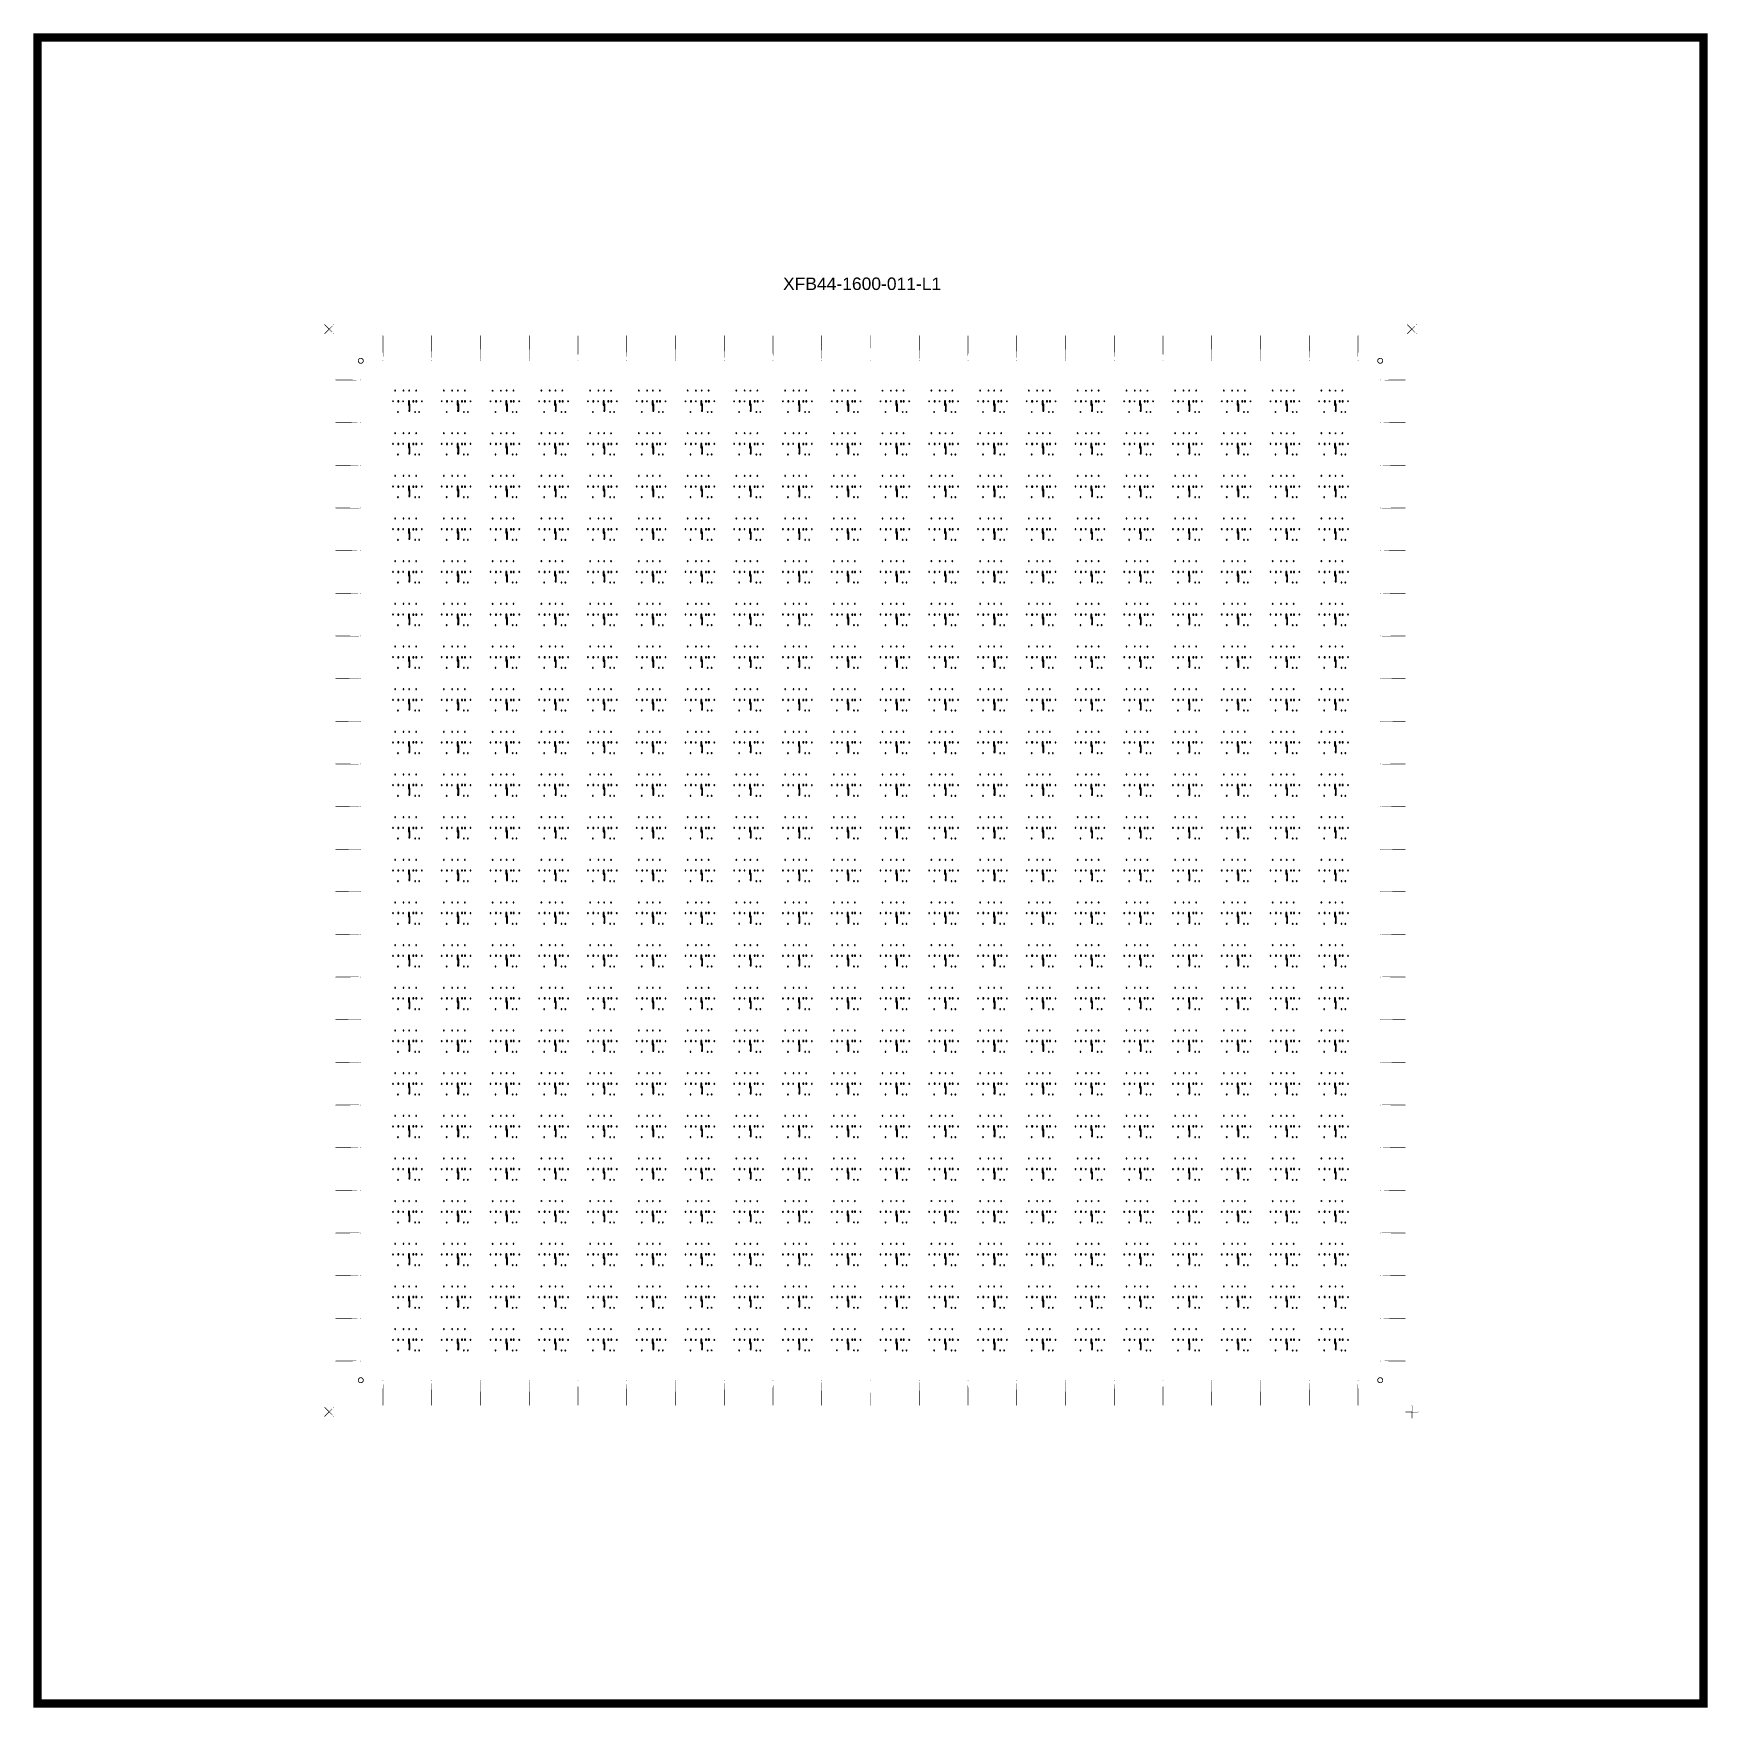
# Model space of a CAD drawing. Extents: x -100 to 100, y -100 to 100.
import ezdxf

# ---------------------------------------------------------------- set-up
doc = ezdxf.new("R2010")
doc.units = 0
doc.layers.get('0').update_dxf_attribs({"linetype": 'continuous'})
doc.layers.add('L1', color=7, linetype='continuous')
doc.styles.get("Standard").update_dxf_attribs({"font": 'ARIAL.TTF'})

msp = doc.modelspace()

# ---------------------------------------------------------------- texts
at = {"layer": 'L1'}
msp.add_text('XFB44-1600-011-L1', height=1.5, dxfattribs=at).set_placement((-10.5, 69.7))

# ---------------------------------------------------------------- blocks, each defined once
blk = doc.blocks.new('LDI_XFB44-1600-011_L1_B1')
at = {"layer": 'L1'}
for points in [[(-57.11, -55.02), (-57.13, -55.06), (-57.12, -55.09), (-57.08, -55.11), (-57.05, -55.1), (-57.03, -55.07), (-57.04, -55.03), (-57.07, -55.01), (-57.11, -55.02)], [(-56.11, -55.02), (-56.13, -55.06), (-56.12, -55.09), (-56.08, -55.11), (-56.05, -55.1), (-56.03, -55.07), (-56.04, -55.03), (-56.08, -55.01), (-56.11, -55.02)], [(-55.39, -55.11), (-55.36, -55.09), (-55.35, -55.06), (-55.37, -55.02), (-55.4, -55.01), (-55.43, -55.03), (-55.44, -55.07), (-55.43, -55.1), (-55.39, -55.11)], [(-54.59, -55.1), (-54.56, -55.11), (-54.53, -55.09), (-54.52, -55.06), (-54.53, -55.02), (-54.57, -55.01), (-54.6, -55.03), (-54.61, -55.07), (-54.59, -55.1)], [(-51.26, -55.02), (-51.27, -55.06), (-51.26, -55.09), (-51.23, -55.11), (-51.2, -55.1), (-51.18, -55.07), (-51.19, -55.03), (-51.22, -55.01), (-51.26, -55.02)], [(-50.26, -55.02), (-50.27, -55.06), (-50.26, -55.09), (-50.23, -55.11), (-50.2, -55.1), (-50.18, -55.07), (-50.19, -55.03), (-50.22, -55.01), (-50.26, -55.02)], [(-49.54, -55.11), (-49.51, -55.09), (-49.49, -55.06), (-49.51, -55.02), (-49.55, -55.01), (-49.58, -55.03), (-49.59, -55.07), (-49.57, -55.1), (-49.54, -55.11)], [(-48.74, -55.1), (-48.7, -55.11), (-48.67, -55.09), (-48.66, -55.06), (-48.68, -55.02), (-48.71, -55.01), (-48.75, -55.03), (-48.76, -55.07), (-48.74, -55.1)], [(-45.4, -55.02), (-45.42, -55.06), (-45.41, -55.09), (-45.38, -55.11), (-45.34, -55.1), (-45.32, -55.07), (-45.34, -55.03), (-45.37, -55.01), (-45.4, -55.02)], [(-44.4, -55.02), (-44.42, -55.06), (-44.41, -55.09), (-44.38, -55.11), (-44.34, -55.1), (-44.33, -55.07), (-44.34, -55.03), (-44.37, -55.01), (-44.4, -55.02)], [(-43.68, -55.11), (-43.65, -55.09), (-43.64, -55.06), (-43.66, -55.02), (-43.69, -55.01), (-43.73, -55.03), (-43.74, -55.07), (-43.72, -55.1), (-43.68, -55.11)], [(-42.89, -55.1), (-42.85, -55.11), (-42.82, -55.09), (-42.81, -55.06), (-42.82, -55.02), (-42.86, -55.01), (-42.89, -55.03), (-42.9, -55.07), (-42.89, -55.1)], [(-39.55, -55.02), (-39.57, -55.06), (-39.55, -55.09), (-39.52, -55.11), (-39.49, -55.1), (-39.47, -55.07), (-39.48, -55.03), (-39.51, -55.01), (-39.55, -55.02)], [(-38.55, -55.02), (-38.57, -55.06), (-38.56, -55.09), (-38.52, -55.11), (-38.49, -55.1), (-38.47, -55.07), (-38.48, -55.03), (-38.52, -55.01), (-38.55, -55.02)], [(-37.83, -55.11), (-37.8, -55.09), (-37.79, -55.06), (-37.8, -55.02), (-37.84, -55.01), (-37.87, -55.03), (-37.88, -55.07), (-37.87, -55.1), (-37.83, -55.11)], [(-37.03, -55.1), (-37, -55.11), (-36.97, -55.09), (-36.95, -55.06), (-36.97, -55.02), (-37.01, -55.01), (-37.04, -55.03), (-37.05, -55.07), (-37.03, -55.1)], [(-33.7, -55.02), (-33.71, -55.06), (-33.7, -55.09), (-33.67, -55.11), (-33.63, -55.1), (-33.62, -55.07), (-33.63, -55.03), (-33.66, -55.01), (-33.7, -55.02)], [(-32.7, -55.02), (-32.71, -55.06), (-32.7, -55.09), (-32.67, -55.11), (-32.64, -55.1), (-32.62, -55.07), (-32.63, -55.03), (-32.66, -55.01), (-32.7, -55.02)], [(-31.98, -55.11), (-31.94, -55.09), (-31.93, -55.06), (-31.95, -55.02), (-31.99, -55.01), (-32.02, -55.03), (-32.03, -55.07), (-32.01, -55.1), (-31.98, -55.11)], [(-31.18, -55.1), (-31.14, -55.11), (-31.11, -55.09), (-31.1, -55.06), (-31.12, -55.02), (-31.15, -55.01), (-31.18, -55.03), (-31.2, -55.07), (-31.18, -55.1)], [(-27.84, -55.02), (-27.86, -55.06), (-27.85, -55.09), (-27.82, -55.11), (-27.78, -55.1), (-27.76, -55.07), (-27.77, -55.03), (-27.81, -55.01), (-27.84, -55.02)], [(-26.84, -55.02), (-26.86, -55.06), (-26.85, -55.09), (-26.82, -55.11), (-26.78, -55.1), (-26.76, -55.07), (-26.78, -55.03), (-26.81, -55.01), (-26.84, -55.02)], [(-26.12, -55.11), (-26.09, -55.09), (-26.08, -55.06), (-26.1, -55.02), (-26.13, -55.01), (-26.16, -55.03), (-26.18, -55.07), (-26.16, -55.1), (-26.12, -55.11)], [(-25.33, -55.1), (-25.29, -55.11), (-25.26, -55.09), (-25.25, -55.06), (-25.26, -55.02), (-25.3, -55.01), (-25.33, -55.03), (-25.34, -55.07), (-25.33, -55.1)], [(-21.99, -55.02), (-22, -55.06), (-21.99, -55.09), (-21.96, -55.11), (-21.93, -55.1), (-21.91, -55.07), (-21.92, -55.03), (-21.95, -55.01), (-21.99, -55.02)], [(-20.99, -55.02), (-21.01, -55.06), (-21, -55.09), (-20.96, -55.11), (-20.93, -55.1), (-20.91, -55.07), (-20.92, -55.03), (-20.95, -55.01), (-20.99, -55.02)], [(-20.27, -55.11), (-20.24, -55.09), (-20.23, -55.06), (-20.24, -55.02), (-20.28, -55.01), (-20.31, -55.03), (-20.32, -55.07), (-20.3, -55.1), (-20.27, -55.11)], [(-19.47, -55.1), (-19.44, -55.11), (-19.4, -55.09), (-19.39, -55.06), (-19.41, -55.02), (-19.45, -55.01), (-19.48, -55.03), (-19.49, -55.07), (-19.47, -55.1)], [(-16.13, -55.02), (-16.15, -55.06), (-16.14, -55.09), (-16.11, -55.11), (-16.07, -55.1), (-16.06, -55.07), (-16.07, -55.03), (-16.1, -55.01), (-16.13, -55.02)], [(-15.14, -55.02), (-15.15, -55.06), (-15.14, -55.09), (-15.11, -55.11), (-15.07, -55.1), (-15.06, -55.07), (-15.07, -55.03), (-15.1, -55.01), (-15.14, -55.02)], [(-14.42, -55.11), (-14.38, -55.09), (-14.37, -55.06), (-14.39, -55.02), (-14.42, -55.01), (-14.46, -55.03), (-14.47, -55.07), (-14.45, -55.1), (-14.42, -55.11)], [(-13.62, -55.1), (-13.58, -55.11), (-13.55, -55.09), (-13.54, -55.06), (-13.56, -55.02), (-13.59, -55.01), (-13.62, -55.03), (-13.63, -55.07), (-13.62, -55.1)], [(-10.28, -55.02), (-10.3, -55.06), (-10.29, -55.09), (-10.25, -55.11), (-10.22, -55.1), (-10.2, -55.07), (-10.21, -55.03), (-10.25, -55.01), (-10.28, -55.02)], [(-9.28, -55.02), (-9.3, -55.06), (-9.29, -55.09), (-9.26, -55.11), (-9.22, -55.1), (-9.2, -55.07), (-9.21, -55.03), (-9.25, -55.01), (-9.28, -55.02)], [(-8.56, -55.11), (-8.53, -55.09), (-8.52, -55.06), (-8.54, -55.02), (-8.57, -55.01), (-8.6, -55.03), (-8.61, -55.07), (-8.6, -55.1), (-8.56, -55.11)], [(-7.76, -55.1), (-7.73, -55.11), (-7.7, -55.09), (-7.69, -55.06), (-7.7, -55.02), (-7.74, -55.01), (-7.77, -55.03), (-7.78, -55.07), (-7.76, -55.1)], [(-4.43, -55.02), (-4.44, -55.06), (-4.43, -55.09), (-4.4, -55.11), (-4.37, -55.1), (-4.35, -55.07), (-4.36, -55.03), (-4.39, -55.01), (-4.43, -55.02)], [(-3.43, -55.02), (-3.45, -55.06), (-3.43, -55.09), (-3.4, -55.11), (-3.37, -55.1), (-3.35, -55.07), (-3.36, -55.03), (-3.39, -55.01), (-3.43, -55.02)], [(-2.71, -55.11), (-2.68, -55.09), (-2.67, -55.06), (-2.68, -55.02), (-2.72, -55.01), (-2.75, -55.03), (-2.76, -55.07), (-2.74, -55.1), (-2.71, -55.11)], [(-1.91, -55.1), (-1.88, -55.11), (-1.84, -55.09), (-1.83, -55.06), (-1.85, -55.02), (-1.88, -55.01), (-1.92, -55.03), (-1.93, -55.07), (-1.91, -55.1)], [(1.43, -55.02), (1.41, -55.06), (1.42, -55.09), (1.45, -55.11), (1.49, -55.1), (1.5, -55.07), (1.49, -55.03), (1.46, -55.01), (1.43, -55.02)], [(2.43, -55.02), (2.41, -55.06), (2.42, -55.09), (2.45, -55.11), (2.49, -55.1), (2.5, -55.07), (2.49, -55.03), (2.46, -55.01), (2.43, -55.02)], [(3.14, -55.11), (3.18, -55.09), (3.19, -55.06), (3.17, -55.02), (3.14, -55.01), (3.1, -55.03), (3.09, -55.07), (3.11, -55.1), (3.14, -55.11)], [(3.94, -55.1), (3.98, -55.11), (4.01, -55.09), (4.02, -55.06), (4, -55.02), (3.97, -55.01), (3.94, -55.03), (3.93, -55.07), (3.94, -55.1)], [(7.28, -55.02), (7.26, -55.06), (7.27, -55.09), (7.31, -55.11), (7.34, -55.1), (7.36, -55.07), (7.35, -55.03), (7.32, -55.01), (7.28, -55.02)], [(8.28, -55.02), (8.26, -55.06), (8.27, -55.09), (8.31, -55.11), (8.34, -55.1), (8.36, -55.07), (8.35, -55.03), (8.31, -55.01), (8.28, -55.02)], [(9, -55.11), (9.03, -55.09), (9.04, -55.06), (9.02, -55.02), (8.99, -55.01), (8.96, -55.03), (8.95, -55.07), (8.96, -55.1), (9, -55.11)], [(9.8, -55.1), (9.83, -55.11), (9.86, -55.09), (9.87, -55.06), (9.86, -55.02), (9.82, -55.01), (9.79, -55.03), (9.78, -55.07), (9.8, -55.1)], [(13.13, -55.02), (13.12, -55.06), (13.13, -55.09), (13.16, -55.11), (13.2, -55.1), (13.21, -55.07), (13.2, -55.03), (13.17, -55.01), (13.13, -55.02)], [(14.13, -55.02), (14.12, -55.06), (14.13, -55.09), (14.16, -55.11), (14.19, -55.1), (14.21, -55.07), (14.2, -55.03), (14.17, -55.01), (14.13, -55.02)], [(14.85, -55.11), (14.88, -55.09), (14.9, -55.06), (14.88, -55.02), (14.84, -55.01), (14.81, -55.03), (14.8, -55.07), (14.82, -55.1), (14.85, -55.11)], [(15.65, -55.1), (15.69, -55.11), (15.72, -55.09), (15.73, -55.06), (15.71, -55.02), (15.68, -55.01), (15.64, -55.03), (15.63, -55.07), (15.65, -55.1)], [(18.99, -55.02), (18.97, -55.06), (18.98, -55.09), (19.01, -55.11), (19.05, -55.1), (19.07, -55.07), (19.05, -55.03), (19.02, -55.01), (18.99, -55.02)], [(19.99, -55.02), (19.97, -55.06), (19.98, -55.09), (20.01, -55.11), (20.05, -55.1), (20.06, -55.07), (20.05, -55.03), (20.02, -55.01), (19.99, -55.02)], [(20.71, -55.11), (20.74, -55.09), (20.75, -55.06), (20.73, -55.02), (20.7, -55.01), (20.67, -55.03), (20.65, -55.07), (20.67, -55.1), (20.71, -55.11)], [(21.5, -55.1), (21.54, -55.11), (21.57, -55.09), (21.58, -55.06), (21.57, -55.02), (21.53, -55.01), (21.5, -55.03), (21.49, -55.07), (21.5, -55.1)], [(24.84, -55.02), (24.82, -55.06), (24.84, -55.09), (24.87, -55.11), (24.9, -55.1), (24.92, -55.07), (24.91, -55.03), (24.88, -55.01), (24.84, -55.02)], [(25.84, -55.02), (25.82, -55.06), (25.83, -55.09), (25.87, -55.11), (25.9, -55.1), (25.92, -55.07), (25.91, -55.03), (25.87, -55.01), (25.84, -55.02)], [(26.56, -55.11), (26.59, -55.09), (26.6, -55.06), (26.59, -55.02), (26.55, -55.01), (26.52, -55.03), (26.51, -55.07), (26.52, -55.1), (26.56, -55.11)], [(27.36, -55.1), (27.39, -55.11), (27.42, -55.09), (27.44, -55.06), (27.42, -55.02), (27.38, -55.01), (27.35, -55.03), (27.34, -55.07), (27.36, -55.1)], [(30.7, -55.02), (30.68, -55.06), (30.69, -55.09), (30.72, -55.11), (30.76, -55.1), (30.77, -55.07), (30.76, -55.03), (30.73, -55.01), (30.7, -55.02)], [(31.69, -55.02), (31.68, -55.06), (31.69, -55.09), (31.72, -55.11), (31.75, -55.1), (31.77, -55.07), (31.76, -55.03), (31.73, -55.01), (31.69, -55.02)], [(32.41, -55.11), (32.45, -55.09), (32.46, -55.06), (32.44, -55.02), (32.4, -55.01), (32.37, -55.03), (32.36, -55.07), (32.38, -55.1), (32.41, -55.11)], [(33.21, -55.1), (33.25, -55.11), (33.28, -55.09), (33.29, -55.06), (33.27, -55.02), (33.24, -55.01), (33.21, -55.03), (33.19, -55.07), (33.21, -55.1)], [(36.55, -55.02), (36.53, -55.06), (36.54, -55.09), (36.58, -55.11), (36.61, -55.1), (36.63, -55.07), (36.62, -55.03), (36.58, -55.01), (36.55, -55.02)], [(37.55, -55.02), (37.53, -55.06), (37.54, -55.09), (37.57, -55.11), (37.61, -55.1), (37.63, -55.07), (37.61, -55.03), (37.58, -55.01), (37.55, -55.02)], [(38.27, -55.11), (38.3, -55.09), (38.31, -55.06), (38.29, -55.02), (38.26, -55.01), (38.23, -55.03), (38.22, -55.07), (38.23, -55.1), (38.27, -55.11)], [(39.07, -55.1), (39.1, -55.11), (39.13, -55.09), (39.14, -55.06), (39.13, -55.02), (39.09, -55.01), (39.06, -55.03), (39.05, -55.07), (39.07, -55.1)], [(42.4, -55.02), (42.39, -55.06), (42.4, -55.09), (42.43, -55.11), (42.46, -55.1), (42.48, -55.07), (42.47, -55.03), (42.44, -55.01), (42.4, -55.02)], [(43.4, -55.02), (43.38, -55.06), (43.4, -55.09), (43.43, -55.11), (43.46, -55.1), (43.48, -55.07), (43.47, -55.03), (43.44, -55.01), (43.4, -55.02)], [(44.12, -55.11), (44.15, -55.09), (44.16, -55.06), (44.15, -55.02), (44.11, -55.01), (44.08, -55.03), (44.07, -55.07), (44.09, -55.1), (44.12, -55.11)], [(44.92, -55.1), (44.95, -55.11), (44.99, -55.09), (45, -55.06), (44.98, -55.02), (44.95, -55.01), (44.91, -55.03), (44.9, -55.07), (44.92, -55.1)], [(48.26, -55.02), (48.24, -55.06), (48.25, -55.09), (48.28, -55.11), (48.32, -55.1), (48.33, -55.07), (48.32, -55.03), (48.29, -55.01), (48.26, -55.02)], [(49.25, -55.02), (49.24, -55.06), (49.25, -55.09), (49.28, -55.11), (49.32, -55.1), (49.33, -55.07), (49.32, -55.03), (49.29, -55.01), (49.25, -55.02)], [(49.97, -55.11), (50.01, -55.09), (50.02, -55.06), (50, -55.02), (49.97, -55.01), (49.93, -55.03), (49.92, -55.07), (49.94, -55.1), (49.97, -55.11)], [(50.77, -55.1), (50.81, -55.11), (50.84, -55.09), (50.85, -55.06), (50.83, -55.02), (50.8, -55.01), (50.77, -55.03), (50.76, -55.07), (50.77, -55.1)], [(54.11, -55.02), (54.09, -55.06), (54.1, -55.09), (54.14, -55.11), (54.17, -55.1), (54.19, -55.07), (54.18, -55.03), (54.14, -55.01), (54.11, -55.02)], [(55.11, -55.02), (55.09, -55.06), (55.1, -55.09), (55.13, -55.11), (55.17, -55.1), (55.19, -55.07), (55.18, -55.03), (55.14, -55.01), (55.11, -55.02)], [(55.83, -55.11), (55.86, -55.09), (55.87, -55.06), (55.85, -55.02), (55.82, -55.01), (55.79, -55.03), (55.78, -55.07), (55.79, -55.1), (55.83, -55.11)], [(56.63, -55.1), (56.66, -55.11), (56.69, -55.09), (56.7, -55.06), (56.69, -55.02), (56.65, -55.01), (56.62, -55.03), (56.61, -55.07), (56.63, -55.1)], [(-57.37, -56.38), (-57.34, -56.39), (-57.3, -56.38), (-57.29, -56.34), (-57.3, -56.31), (-57.34, -56.29), (-57.37, -56.31), (-57.39, -56.34), (-57.37, -56.38)], [(-56.74, -57.57), (-56.77, -57.59), (-56.79, -57.62), (-56.78, -57.65), (-56.74, -57.67), (-56.71, -57.66), (-56.69, -57.63), (-56.7, -57.59), (-56.74, -57.57)], [(-56.74, -56.4), (-56.62, -56.4), (-56.62, -56.28), (-56.74, -56.28), (-56.74, -56.4)], [(-56.16, -56.34), (-56.14, -56.38), (-56.11, -56.39), (-56.07, -56.38), (-56.06, -56.34), (-56.07, -56.31), (-56.11, -56.29), (-56.14, -56.31), (-56.16, -56.34)], [(-55.49, -56.8), (-55.4, -56.8), (-55.4, -57.4), (-55.42, -57.4), (-55.42, -57.53), (-55.3, -57.53), (-55.3, -56.7), (-55.37, -56.7), (-55.37, -56.28), (-55.49, -56.28), (-55.49, -56.8)], [(-54.82, -56.28), (-54.95, -56.28), (-54.95, -56.4), (-54.82, -56.4), (-54.82, -56.28)], [(-54.7, -57.66), (-54.67, -57.67), (-54.64, -57.65), (-54.63, -57.62), (-54.64, -57.59), (-54.68, -57.57), (-54.71, -57.59), (-54.72, -57.63), (-54.7, -57.66)], [(-54.48, -56.28), (-54.6, -56.28), (-54.6, -56.4), (-54.48, -56.4), (-54.48, -56.28)], [(-54.23, -57.66), (-54.2, -57.67), (-54.16, -57.65), (-54.15, -57.62), (-54.17, -57.59), (-54.21, -57.57), (-54.24, -57.59), (-54.25, -57.63), (-54.23, -57.66)], [(-53.85, -56.31), (-53.88, -56.29), (-53.92, -56.31), (-53.93, -56.34), (-53.92, -56.38), (-53.88, -56.39), (-53.85, -56.38), (-53.83, -56.34), (-53.85, -56.31)], [(-51.52, -56.38), (-51.49, -56.39), (-51.45, -56.38), (-51.44, -56.34), (-51.45, -56.31), (-51.49, -56.29), (-51.52, -56.31), (-51.54, -56.34), (-51.52, -56.38)], [(-50.88, -57.57), (-50.92, -57.59), (-50.93, -57.62), (-50.92, -57.65), (-50.89, -57.67), (-50.86, -57.66), (-50.84, -57.63), (-50.85, -57.59), (-50.88, -57.57)], [(-50.89, -56.4), (-50.77, -56.4), (-50.77, -56.28), (-50.89, -56.28), (-50.89, -56.4)], [(-50.3, -56.34), (-50.29, -56.38), (-50.25, -56.39), (-50.22, -56.38), (-50.21, -56.34), (-50.22, -56.31), (-50.25, -56.29), (-50.29, -56.31), (-50.3, -56.34)], [(-49.64, -56.8), (-49.54, -56.8), (-49.54, -57.4), (-49.57, -57.4), (-49.57, -57.53), (-49.44, -57.53), (-49.44, -56.7), (-49.52, -56.7), (-49.52, -56.28), (-49.64, -56.28), (-49.64, -56.8)], [(-48.97, -56.28), (-49.09, -56.28), (-49.09, -56.4), (-48.97, -56.4), (-48.97, -56.28)], [(-48.85, -57.66), (-48.82, -57.67), (-48.78, -57.65), (-48.77, -57.62), (-48.79, -57.59), (-48.82, -57.57), (-48.86, -57.59), (-48.87, -57.63), (-48.85, -57.66)], [(-48.62, -56.28), (-48.75, -56.28), (-48.75, -56.4), (-48.62, -56.4), (-48.62, -56.28)], [(-48.38, -57.66), (-48.34, -57.67), (-48.31, -57.65), (-48.3, -57.62), (-48.32, -57.59), (-48.35, -57.57), (-48.38, -57.59), (-48.4, -57.63), (-48.38, -57.66)], [(-47.99, -56.31), (-48.03, -56.29), (-48.06, -56.31), (-48.08, -56.34), (-48.06, -56.38), (-48.03, -56.39), (-47.99, -56.38), (-47.98, -56.34), (-47.99, -56.31)], [(-45.67, -56.38), (-45.63, -56.39), (-45.6, -56.38), (-45.58, -56.34), (-45.6, -56.31), (-45.63, -56.29), (-45.67, -56.31), (-45.68, -56.34), (-45.67, -56.38)], [(-45.03, -57.57), (-45.06, -57.59), (-45.08, -57.62), (-45.07, -57.65), (-45.04, -57.67), (-45, -57.66), (-44.99, -57.63), (-45, -57.59), (-45.03, -57.57)], [(-45.04, -56.4), (-44.91, -56.4), (-44.91, -56.28), (-45.04, -56.28), (-45.04, -56.4)], [(-44.45, -56.34), (-44.44, -56.38), (-44.4, -56.39), (-44.37, -56.38), (-44.35, -56.34), (-44.37, -56.31), (-44.4, -56.29), (-44.44, -56.31), (-44.45, -56.34)], [(-43.79, -56.8), (-43.69, -56.8), (-43.69, -57.4), (-43.71, -57.4), (-43.71, -57.53), (-43.59, -57.53), (-43.59, -56.7), (-43.66, -56.7), (-43.66, -56.28), (-43.79, -56.28), (-43.79, -56.8)], [(-43.12, -56.28), (-43.24, -56.28), (-43.24, -56.4), (-43.12, -56.4), (-43.12, -56.28)], [(-43, -57.66), (-42.96, -57.67), (-42.93, -57.65), (-42.92, -57.62), (-42.94, -57.59), (-42.97, -57.57), (-43, -57.59), (-43.01, -57.63), (-43, -57.66)], [(-42.77, -56.28), (-42.89, -56.28), (-42.89, -56.4), (-42.77, -56.4), (-42.77, -56.28)], [(-42.52, -57.66), (-42.49, -57.67), (-42.46, -57.65), (-42.45, -57.62), (-42.46, -57.59), (-42.5, -57.57), (-42.53, -57.59), (-42.54, -57.63), (-42.52, -57.66)], [(-42.14, -56.31), (-42.17, -56.29), (-42.21, -56.31), (-42.22, -56.34), (-42.21, -56.38), (-42.17, -56.39), (-42.14, -56.38), (-42.12, -56.34), (-42.14, -56.31)], [(-39.81, -56.38), (-39.78, -56.39), (-39.74, -56.38), (-39.73, -56.34), (-39.74, -56.31), (-39.78, -56.29), (-39.81, -56.31), (-39.83, -56.34), (-39.81, -56.38)], [(-39.17, -57.57), (-39.21, -57.59), (-39.23, -57.62), (-39.22, -57.65), (-39.18, -57.67), (-39.15, -57.66), (-39.13, -57.63), (-39.14, -57.59), (-39.17, -57.57)], [(-39.18, -56.4), (-39.06, -56.4), (-39.06, -56.28), (-39.18, -56.28), (-39.18, -56.4)], [(-38.6, -56.34), (-38.58, -56.38), (-38.55, -56.39), (-38.51, -56.38), (-38.5, -56.34), (-38.51, -56.31), (-38.55, -56.29), (-38.58, -56.31), (-38.6, -56.34)], [(-37.93, -56.8), (-37.84, -56.8), (-37.84, -57.4), (-37.86, -57.4), (-37.86, -57.53), (-37.74, -57.53), (-37.74, -56.7), (-37.81, -56.7), (-37.81, -56.28), (-37.93, -56.28), (-37.93, -56.8)], [(-37.26, -56.28), (-37.39, -56.28), (-37.39, -56.4), (-37.26, -56.4), (-37.26, -56.28)], [(-37.14, -57.66), (-37.11, -57.67), (-37.08, -57.65), (-37.07, -57.62), (-37.08, -57.59), (-37.12, -57.57), (-37.15, -57.59), (-37.16, -57.63), (-37.14, -57.66)], [(-36.92, -56.28), (-37.04, -56.28), (-37.04, -56.4), (-36.92, -56.4), (-36.92, -56.28)], [(-36.67, -57.66), (-36.64, -57.67), (-36.6, -57.65), (-36.59, -57.62), (-36.61, -57.59), (-36.64, -57.57), (-36.68, -57.59), (-36.69, -57.63), (-36.67, -57.66)], [(-36.28, -56.31), (-36.32, -56.29), (-36.35, -56.31), (-36.37, -56.34), (-36.35, -56.38), (-36.32, -56.39), (-36.28, -56.38), (-36.27, -56.34), (-36.28, -56.31)], [(-33.96, -56.38), (-33.92, -56.39), (-33.89, -56.38), (-33.87, -56.34), (-33.89, -56.31), (-33.92, -56.29), (-33.96, -56.31), (-33.97, -56.34), (-33.96, -56.38)], [(-33.32, -57.57), (-33.36, -57.59), (-33.37, -57.62), (-33.36, -57.65), (-33.33, -57.67), (-33.29, -57.66), (-33.28, -57.63), (-33.29, -57.59), (-33.32, -57.57)], [(-33.33, -56.4), (-33.21, -56.4), (-33.21, -56.28), (-33.33, -56.28), (-33.33, -56.4)], [(-32.74, -56.34), (-32.73, -56.38), (-32.69, -56.39), (-32.66, -56.38), (-32.64, -56.34), (-32.66, -56.31), (-32.69, -56.29), (-32.73, -56.31), (-32.74, -56.34)], [(-32.08, -56.8), (-31.98, -56.8), (-31.98, -57.4), (-32.01, -57.4), (-32.01, -57.53), (-31.88, -57.53), (-31.88, -56.7), (-31.96, -56.7), (-31.96, -56.28), (-32.08, -56.28), (-32.08, -56.8)], [(-31.41, -56.28), (-31.53, -56.28), (-31.53, -56.4), (-31.41, -56.4), (-31.41, -56.28)], [(-31.29, -57.66), (-31.26, -57.67), (-31.22, -57.65), (-31.21, -57.62), (-31.23, -57.59), (-31.26, -57.57), (-31.3, -57.59), (-31.31, -57.63), (-31.29, -57.66)], [(-31.06, -56.28), (-31.18, -56.28), (-31.18, -56.4), (-31.06, -56.4), (-31.06, -56.28)], [(-30.82, -57.66), (-30.78, -57.67), (-30.75, -57.65), (-30.74, -57.62), (-30.76, -57.59), (-30.79, -57.57), (-30.82, -57.59), (-30.83, -57.63), (-30.82, -57.66)], [(-30.43, -56.31), (-30.47, -56.29), (-30.5, -56.31), (-30.52, -56.34), (-30.5, -56.38), (-30.47, -56.39), (-30.43, -56.38), (-30.42, -56.34), (-30.43, -56.31)], [(-28.11, -56.38), (-28.07, -56.39), (-28.04, -56.38), (-28.02, -56.34), (-28.04, -56.31), (-28.07, -56.29), (-28.11, -56.31), (-28.12, -56.34), (-28.11, -56.38)], [(-27.47, -57.57), (-27.5, -57.59), (-27.52, -57.62), (-27.51, -57.65), (-27.48, -57.67), (-27.44, -57.66), (-27.42, -57.63), (-27.43, -57.59), (-27.47, -57.57)], [(-27.47, -56.4), (-27.35, -56.4), (-27.35, -56.28), (-27.47, -56.28), (-27.47, -56.4)], [(-26.89, -56.34), (-26.88, -56.38), (-26.84, -56.39), (-26.81, -56.38), (-26.79, -56.34), (-26.81, -56.31), (-26.84, -56.29), (-26.88, -56.31), (-26.89, -56.34)], [(-26.22, -56.8), (-26.13, -56.8), (-26.13, -57.4), (-26.15, -57.4), (-26.15, -57.53), (-26.03, -57.53), (-26.03, -56.7), (-26.1, -56.7), (-26.1, -56.28), (-26.22, -56.28), (-26.22, -56.8)], [(-25.56, -56.28), (-25.68, -56.28), (-25.68, -56.4), (-25.56, -56.4), (-25.56, -56.28)], [(-25.44, -57.66), (-25.4, -57.67), (-25.37, -57.65), (-25.36, -57.62), (-25.38, -57.59), (-25.41, -57.57), (-25.44, -57.59), (-25.45, -57.63), (-25.44, -57.66)], [(-25.21, -56.28), (-25.33, -56.28), (-25.33, -56.4), (-25.21, -56.4), (-25.21, -56.28)], [(-24.96, -57.66), (-24.93, -57.67), (-24.9, -57.65), (-24.89, -57.62), (-24.9, -57.59), (-24.94, -57.57), (-24.97, -57.59), (-24.98, -57.63), (-24.96, -57.66)], [(-24.58, -56.31), (-24.61, -56.29), (-24.65, -56.31), (-24.66, -56.34), (-24.65, -56.38), (-24.61, -56.39), (-24.58, -56.38), (-24.56, -56.34), (-24.58, -56.31)], [(-22.25, -56.38), (-22.22, -56.39), (-22.18, -56.38), (-22.17, -56.34), (-22.18, -56.31), (-22.22, -56.29), (-22.25, -56.31), (-22.27, -56.34), (-22.25, -56.38)], [(-21.61, -57.57), (-21.65, -57.59), (-21.67, -57.62), (-21.65, -57.65), (-21.62, -57.67), (-21.59, -57.66), (-21.57, -57.63), (-21.58, -57.59), (-21.61, -57.57)], [(-21.62, -56.4), (-21.5, -56.4), (-21.5, -56.28), (-21.62, -56.28), (-21.62, -56.4)], [(-21.04, -56.34), (-21.02, -56.38), (-20.99, -56.39), (-20.95, -56.38), (-20.94, -56.34), (-20.95, -56.31), (-20.99, -56.29), (-21.02, -56.31), (-21.04, -56.34)], [(-20.37, -56.8), (-20.27, -56.8), (-20.27, -57.4), (-20.3, -57.4), (-20.3, -57.53), (-20.18, -57.53), (-20.18, -56.7), (-20.25, -56.7), (-20.25, -56.28), (-20.37, -56.28), (-20.37, -56.8)], [(-19.7, -56.28), (-19.82, -56.28), (-19.82, -56.4), (-19.7, -56.4), (-19.7, -56.28)], [(-19.58, -57.66), (-19.55, -57.67), (-19.52, -57.65), (-19.5, -57.62), (-19.52, -57.59), (-19.56, -57.57), (-19.59, -57.59), (-19.6, -57.63), (-19.58, -57.66)], [(-19.35, -56.28), (-19.48, -56.28), (-19.48, -56.4), (-19.35, -56.4), (-19.35, -56.28)], [(-19.11, -57.66), (-19.08, -57.67), (-19.04, -57.65), (-19.03, -57.62), (-19.05, -57.59), (-19.08, -57.57), (-19.12, -57.59), (-19.13, -57.63), (-19.11, -57.66)], [(-18.72, -56.31), (-18.76, -56.29), (-18.79, -56.31), (-18.81, -56.34), (-18.79, -56.38), (-18.76, -56.39), (-18.72, -56.38), (-18.71, -56.34), (-18.72, -56.31)], [(-16.4, -56.38), (-16.36, -56.39), (-16.33, -56.38), (-16.31, -56.34), (-16.33, -56.31), (-16.36, -56.29), (-16.4, -56.31), (-16.41, -56.34), (-16.4, -56.38)], [(-15.76, -57.57), (-15.79, -57.59), (-15.81, -57.62), (-15.8, -57.65), (-15.77, -57.67), (-15.73, -57.66), (-15.72, -57.63), (-15.73, -57.59), (-15.76, -57.57)], [(-15.77, -56.4), (-15.65, -56.4), (-15.65, -56.28), (-15.77, -56.28), (-15.77, -56.4)], [(-15.18, -56.34), (-15.17, -56.38), (-15.13, -56.39), (-15.1, -56.38), (-15.08, -56.34), (-15.1, -56.31), (-15.13, -56.29), (-15.17, -56.31), (-15.18, -56.34)], [(-14.52, -56.8), (-14.42, -56.8), (-14.42, -57.4), (-14.44, -57.4), (-14.44, -57.53), (-14.32, -57.53), (-14.32, -56.7), (-14.4, -56.7), (-14.4, -56.28), (-14.52, -56.28), (-14.52, -56.8)], [(-13.85, -56.28), (-13.97, -56.28), (-13.97, -56.4), (-13.85, -56.4), (-13.85, -56.28)], [(-13.73, -57.66), (-13.69, -57.67), (-13.66, -57.65), (-13.65, -57.62), (-13.67, -57.59), (-13.7, -57.57), (-13.73, -57.59), (-13.75, -57.63), (-13.73, -57.66)], [(-13.5, -56.28), (-13.62, -56.28), (-13.62, -56.4), (-13.5, -56.4), (-13.5, -56.28)], [(-13.26, -57.66), (-13.22, -57.67), (-13.19, -57.65), (-13.18, -57.62), (-13.2, -57.59), (-13.23, -57.57), (-13.26, -57.59), (-13.27, -57.63), (-13.26, -57.66)], [(-12.87, -56.31), (-12.9, -56.29), (-12.94, -56.31), (-12.95, -56.34), (-12.94, -56.38), (-12.9, -56.39), (-12.87, -56.38), (-12.85, -56.34), (-12.87, -56.31)], [(-10.55, -56.38), (-10.51, -56.39), (-10.47, -56.38), (-10.46, -56.34), (-10.47, -56.31), (-10.51, -56.29), (-10.55, -56.31), (-10.56, -56.34), (-10.55, -56.38)], [(-9.91, -57.57), (-9.94, -57.59), (-9.96, -57.62), (-9.95, -57.65), (-9.91, -57.67), (-9.88, -57.66), (-9.86, -57.63), (-9.87, -57.59), (-9.91, -57.57)], [(-9.91, -56.4), (-9.79, -56.4), (-9.79, -56.28), (-9.91, -56.28), (-9.91, -56.4)], [(-9.33, -56.34), (-9.31, -56.38), (-9.28, -56.39), (-9.24, -56.38), (-9.23, -56.34), (-9.24, -56.31), (-9.28, -56.29), (-9.31, -56.31), (-9.33, -56.34)], [(-8.66, -56.8), (-8.57, -56.8), (-8.57, -57.4), (-8.59, -57.4), (-8.59, -57.53), (-8.47, -57.53), (-8.47, -56.7), (-8.54, -56.7), (-8.54, -56.28), (-8.66, -56.28), (-8.66, -56.8)], [(-8, -56.28), (-8.12, -56.28), (-8.12, -56.4), (-8, -56.4), (-8, -56.28)], [(-7.88, -57.66), (-7.84, -57.67), (-7.81, -57.65), (-7.8, -57.62), (-7.81, -57.59), (-7.85, -57.57), (-7.88, -57.59), (-7.89, -57.63), (-7.88, -57.66)], [(-7.65, -56.28), (-7.77, -56.28), (-7.77, -56.4), (-7.65, -56.4), (-7.65, -56.28)], [(-7.4, -57.66), (-7.37, -57.67), (-7.34, -57.65), (-7.32, -57.62), (-7.34, -57.59), (-7.38, -57.57), (-7.41, -57.59), (-7.42, -57.63), (-7.4, -57.66)], [(-7.02, -56.31), (-7.05, -56.29), (-7.09, -56.31), (-7.1, -56.34), (-7.09, -56.38), (-7.05, -56.39), (-7.02, -56.38), (-7, -56.34), (-7.02, -56.31)], [(-4.69, -56.38), (-4.66, -56.39), (-4.62, -56.38), (-4.61, -56.34), (-4.62, -56.31), (-4.66, -56.29), (-4.69, -56.31), (-4.71, -56.34), (-4.69, -56.38)], [(-4.05, -57.57), (-4.09, -57.59), (-4.1, -57.62), (-4.09, -57.65), (-4.06, -57.67), (-4.03, -57.66), (-4.01, -57.63), (-4.02, -57.59), (-4.05, -57.57)], [(-4.06, -56.4), (-3.94, -56.4), (-3.94, -56.28), (-4.06, -56.28), (-4.06, -56.4)], [(-3.48, -56.34), (-3.46, -56.38), (-3.43, -56.39), (-3.39, -56.38), (-3.38, -56.34), (-3.39, -56.31), (-3.43, -56.29), (-3.46, -56.31), (-3.48, -56.34)], [(-2.81, -56.8), (-2.71, -56.8), (-2.71, -57.4), (-2.74, -57.4), (-2.74, -57.53), (-2.62, -57.53), (-2.62, -56.7), (-2.69, -56.7), (-2.69, -56.28), (-2.81, -56.28), (-2.81, -56.8)], [(-2.14, -56.28), (-2.26, -56.28), (-2.26, -56.4), (-2.14, -56.4), (-2.14, -56.28)], [(-2.02, -57.66), (-1.99, -57.67), (-1.95, -57.65), (-1.94, -57.62), (-1.96, -57.59), (-2, -57.57), (-2.03, -57.59), (-2.04, -57.63), (-2.02, -57.66)], [(-1.79, -56.28), (-1.92, -56.28), (-1.92, -56.4), (-1.79, -56.4), (-1.79, -56.28)], [(-1.55, -57.66), (-1.51, -57.67), (-1.48, -57.65), (-1.47, -57.62), (-1.49, -57.59), (-1.52, -57.57), (-1.55, -57.59), (-1.57, -57.63), (-1.55, -57.66)], [(-1.16, -56.31), (-1.2, -56.29), (-1.23, -56.31), (-1.25, -56.34), (-1.23, -56.38), (-1.2, -56.39), (-1.16, -56.38), (-1.15, -56.34), (-1.16, -56.31)], [(1.16, -56.38), (1.2, -56.39), (1.23, -56.38), (1.25, -56.34), (1.23, -56.31), (1.2, -56.29), (1.16, -56.31), (1.15, -56.34), (1.16, -56.38)], [(1.8, -57.57), (1.77, -57.59), (1.75, -57.62), (1.76, -57.65), (1.79, -57.67), (1.83, -57.66), (1.84, -57.63), (1.83, -57.59), (1.8, -57.57)], [(1.79, -56.4), (1.92, -56.4), (1.92, -56.28), (1.79, -56.28), (1.79, -56.4)], [(2.38, -56.34), (2.39, -56.38), (2.43, -56.39), (2.46, -56.38), (2.48, -56.34), (2.46, -56.31), (2.43, -56.29), (2.39, -56.31), (2.38, -56.34)], [(3.04, -56.8), (3.14, -56.8), (3.14, -57.4), (3.12, -57.4), (3.12, -57.53), (3.24, -57.53), (3.24, -56.7), (3.17, -56.7), (3.17, -56.28), (3.04, -56.28), (3.04, -56.8)], [(3.71, -56.28), (3.59, -56.28), (3.59, -56.4), (3.71, -56.4), (3.71, -56.28)], [(3.83, -57.66), (3.87, -57.67), (3.9, -57.65), (3.91, -57.62), (3.89, -57.59), (3.86, -57.57), (3.83, -57.59), (3.82, -57.63), (3.83, -57.66)], [(4.06, -56.28), (3.94, -56.28), (3.94, -56.4), (4.06, -56.4), (4.06, -56.28)], [(4.3, -57.66), (4.34, -57.67), (4.37, -57.65), (4.38, -57.62), (4.37, -57.59), (4.33, -57.57), (4.3, -57.59), (4.29, -57.63), (4.3, -57.66)], [(4.69, -56.31), (4.66, -56.29), (4.62, -56.31), (4.61, -56.34), (4.62, -56.38), (4.66, -56.39), (4.69, -56.38), (4.71, -56.34), (4.69, -56.31)], [(7.02, -56.38), (7.05, -56.39), (7.09, -56.38), (7.1, -56.34), (7.09, -56.31), (7.05, -56.29), (7.02, -56.31), (7, -56.34), (7.02, -56.38)], [(7.65, -57.57), (7.62, -57.59), (7.6, -57.62), (7.61, -57.65), (7.65, -57.67), (7.68, -57.66), (7.7, -57.63), (7.69, -57.59), (7.65, -57.57)], [(7.65, -56.4), (7.77, -56.4), (7.77, -56.28), (7.65, -56.28), (7.65, -56.4)], [(8.23, -56.34), (8.25, -56.38), (8.28, -56.39), (8.32, -56.38), (8.33, -56.34), (8.32, -56.31), (8.28, -56.29), (8.25, -56.31), (8.23, -56.34)], [(8.9, -56.8), (8.99, -56.8), (8.99, -57.4), (8.97, -57.4), (8.97, -57.53), (9.09, -57.53), (9.09, -56.7), (9.02, -56.7), (9.02, -56.28), (8.9, -56.28), (8.9, -56.8)], [(9.57, -56.28), (9.44, -56.28), (9.44, -56.4), (9.57, -56.4), (9.57, -56.28)], [(9.69, -57.66), (9.72, -57.67), (9.75, -57.65), (9.76, -57.62), (9.75, -57.59), (9.71, -57.57), (9.68, -57.59), (9.67, -57.63), (9.69, -57.66)], [(9.91, -56.28), (9.79, -56.28), (9.79, -56.4), (9.91, -56.4), (9.91, -56.28)], [(10.16, -57.66), (10.19, -57.67), (10.23, -57.65), (10.24, -57.62), (10.22, -57.59), (10.18, -57.57), (10.15, -57.59), (10.14, -57.63), (10.16, -57.66)], [(10.55, -56.31), (10.51, -56.29), (10.47, -56.31), (10.46, -56.34), (10.47, -56.38), (10.51, -56.39), (10.55, -56.38), (10.56, -56.34), (10.55, -56.31)], [(12.87, -56.38), (12.9, -56.39), (12.94, -56.38), (12.95, -56.34), (12.94, -56.31), (12.9, -56.29), (12.87, -56.31), (12.85, -56.34), (12.87, -56.38)], [(13.51, -57.57), (13.47, -57.59), (13.46, -57.62), (13.47, -57.65), (13.5, -57.67), (13.53, -57.66), (13.55, -57.63), (13.54, -57.59), (13.51, -57.57)], [(13.5, -56.4), (13.62, -56.4), (13.62, -56.28), (13.5, -56.28), (13.5, -56.4)], [(14.09, -56.34), (14.1, -56.38), (14.14, -56.39), (14.17, -56.38), (14.19, -56.34), (14.17, -56.31), (14.14, -56.29), (14.1, -56.31), (14.09, -56.34)], [(14.75, -56.8), (14.85, -56.8), (14.85, -57.4), (14.82, -57.4), (14.82, -57.53), (14.95, -57.53), (14.95, -56.7), (14.87, -56.7), (14.87, -56.28), (14.75, -56.28), (14.75, -56.8)], [(15.42, -56.28), (15.3, -56.28), (15.3, -56.4), (15.42, -56.4), (15.42, -56.28)], [(15.54, -57.66), (15.57, -57.67), (15.61, -57.65), (15.62, -57.62), (15.6, -57.59), (15.57, -57.57), (15.53, -57.59), (15.52, -57.63), (15.54, -57.66)], [(15.77, -56.28), (15.65, -56.28), (15.65, -56.4), (15.77, -56.4), (15.77, -56.28)], [(16.01, -57.66), (16.05, -57.67), (16.08, -57.65), (16.09, -57.62), (16.07, -57.59), (16.04, -57.57), (16.01, -57.59), (16, -57.63), (16.01, -57.66)], [(16.4, -56.31), (16.36, -56.29), (16.33, -56.31), (16.31, -56.34), (16.33, -56.38), (16.36, -56.39), (16.4, -56.38), (16.41, -56.34), (16.4, -56.31)], [(18.72, -56.38), (18.76, -56.39), (18.79, -56.38), (18.81, -56.34), (18.79, -56.31), (18.76, -56.29), (18.72, -56.31), (18.71, -56.34), (18.72, -56.38)], [(19.36, -57.57), (19.33, -57.59), (19.31, -57.62), (19.32, -57.65), (19.35, -57.67), (19.39, -57.66), (19.41, -57.63), (19.39, -57.59), (19.36, -57.57)], [(19.35, -56.4), (19.48, -56.4), (19.48, -56.28), (19.35, -56.28), (19.35, -56.4)], [(19.94, -56.34), (19.95, -56.38), (19.99, -56.39), (20.02, -56.38), (20.04, -56.34), (20.02, -56.31), (19.99, -56.29), (19.95, -56.31), (19.94, -56.34)], [(20.6, -56.8), (20.7, -56.8), (20.7, -57.4), (20.68, -57.4), (20.68, -57.53), (20.8, -57.53), (20.8, -56.7), (20.73, -56.7), (20.73, -56.28), (20.6, -56.28), (20.6, -56.8)], [(21.27, -56.28), (21.15, -56.28), (21.15, -56.4), (21.27, -56.4), (21.27, -56.28)], [(21.39, -57.66), (21.43, -57.67), (21.46, -57.65), (21.47, -57.62), (21.45, -57.59), (21.42, -57.57), (21.39, -57.59), (21.38, -57.63), (21.39, -57.66)], [(21.62, -56.28), (21.5, -56.28), (21.5, -56.4), (21.62, -56.4), (21.62, -56.28)], [(21.87, -57.66), (21.9, -57.67), (21.93, -57.65), (21.94, -57.62), (21.93, -57.59), (21.89, -57.57), (21.86, -57.59), (21.85, -57.63), (21.87, -57.66)], [(22.25, -56.31), (22.22, -56.29), (22.18, -56.31), (22.17, -56.34), (22.18, -56.38), (22.22, -56.39), (22.25, -56.38), (22.27, -56.34), (22.25, -56.31)], [(24.58, -56.38), (24.61, -56.39), (24.65, -56.38), (24.66, -56.34), (24.65, -56.31), (24.61, -56.29), (24.58, -56.31), (24.56, -56.34), (24.58, -56.38)], [(25.22, -57.57), (25.18, -57.59), (25.16, -57.62), (25.17, -57.65), (25.21, -57.67), (25.24, -57.66), (25.26, -57.63), (25.25, -57.59), (25.22, -57.57)], [(25.21, -56.4), (25.33, -56.4), (25.33, -56.28), (25.21, -56.28), (25.21, -56.4)], [(25.79, -56.34), (25.81, -56.38), (25.84, -56.39), (25.88, -56.38), (25.89, -56.34), (25.88, -56.31), (25.84, -56.29), (25.81, -56.31), (25.79, -56.34)], [(26.46, -56.8), (26.56, -56.8), (26.56, -57.4), (26.53, -57.4), (26.53, -57.53), (26.65, -57.53), (26.65, -56.7), (26.58, -56.7), (26.58, -56.28), (26.46, -56.28), (26.46, -56.8)], [(27.13, -56.28), (27, -56.28), (27, -56.4), (27.13, -56.4), (27.13, -56.28)], [(27.25, -57.66), (27.28, -57.67), (27.31, -57.65), (27.32, -57.62), (27.31, -57.59), (27.27, -57.57), (27.24, -57.59), (27.23, -57.63), (27.25, -57.66)], [(27.47, -56.28), (27.35, -56.28), (27.35, -56.4), (27.47, -56.4), (27.47, -56.28)], [(27.72, -57.66), (27.75, -57.67), (27.79, -57.65), (27.8, -57.62), (27.78, -57.59), (27.75, -57.57), (27.71, -57.59), (27.7, -57.63), (27.72, -57.66)], [(28.11, -56.31), (28.07, -56.29), (28.04, -56.31), (28.02, -56.34), (28.04, -56.38), (28.07, -56.39), (28.11, -56.38), (28.12, -56.34), (28.11, -56.31)], [(30.43, -56.38), (30.47, -56.39), (30.5, -56.38), (30.52, -56.34), (30.5, -56.31), (30.47, -56.29), (30.43, -56.31), (30.42, -56.34), (30.43, -56.38)], [(31.07, -57.57), (31.03, -57.59), (31.02, -57.62), (31.03, -57.65), (31.06, -57.67), (31.1, -57.66), (31.11, -57.63), (31.1, -57.59), (31.07, -57.57)], [(31.06, -56.4), (31.18, -56.4), (31.18, -56.28), (31.06, -56.28), (31.06, -56.4)], [(31.65, -56.34), (31.66, -56.38), (31.7, -56.39), (31.73, -56.38), (31.75, -56.34), (31.73, -56.31), (31.7, -56.29), (31.66, -56.31), (31.65, -56.34)], [(32.31, -56.8), (32.41, -56.8), (32.41, -57.4), (32.38, -57.4), (32.38, -57.53), (32.51, -57.53), (32.51, -56.7), (32.43, -56.7), (32.43, -56.28), (32.31, -56.28), (32.31, -56.8)], [(32.98, -56.28), (32.86, -56.28), (32.86, -56.4), (32.98, -56.4), (32.98, -56.28)], [(33.1, -57.66), (33.14, -57.67), (33.17, -57.65), (33.18, -57.62), (33.16, -57.59), (33.13, -57.57), (33.09, -57.59), (33.08, -57.63), (33.1, -57.66)], [(33.33, -56.28), (33.21, -56.28), (33.21, -56.4), (33.33, -56.4), (33.33, -56.28)], [(33.57, -57.66), (33.61, -57.67), (33.64, -57.65), (33.65, -57.62), (33.63, -57.59), (33.6, -57.57), (33.57, -57.59), (33.56, -57.63), (33.57, -57.66)], [(33.96, -56.31), (33.92, -56.29), (33.89, -56.31), (33.87, -56.34), (33.89, -56.38), (33.92, -56.39), (33.96, -56.38), (33.97, -56.34), (33.96, -56.31)], [(36.28, -56.38), (36.32, -56.39), (36.35, -56.38), (36.37, -56.34), (36.35, -56.31), (36.32, -56.29), (36.28, -56.31), (36.27, -56.34), (36.28, -56.38)], [(36.92, -57.57), (36.89, -57.59), (36.87, -57.62), (36.88, -57.65), (36.91, -57.67), (36.95, -57.66), (36.97, -57.63), (36.96, -57.59), (36.92, -57.57)], [(36.92, -56.4), (37.04, -56.4), (37.04, -56.28), (36.92, -56.28), (36.92, -56.4)], [(37.5, -56.34), (37.51, -56.38), (37.55, -56.39), (37.59, -56.38), (37.6, -56.34), (37.59, -56.31), (37.55, -56.29), (37.51, -56.31), (37.5, -56.34)], [(38.17, -56.8), (38.26, -56.8), (38.26, -57.4), (38.24, -57.4), (38.24, -57.53), (38.36, -57.53), (38.36, -56.7), (38.29, -56.7), (38.29, -56.28), (38.17, -56.28), (38.17, -56.8)], [(38.83, -56.28), (38.71, -56.28), (38.71, -56.4), (38.83, -56.4), (38.83, -56.28)], [(38.95, -57.66), (38.99, -57.67), (39.02, -57.65), (39.03, -57.62), (39.02, -57.59), (38.98, -57.57), (38.95, -57.59), (38.94, -57.63), (38.95, -57.66)], [(39.18, -56.28), (39.06, -56.28), (39.06, -56.4), (39.18, -56.4), (39.18, -56.28)], [(39.43, -57.66), (39.46, -57.67), (39.49, -57.65), (39.5, -57.62), (39.49, -57.59), (39.45, -57.57), (39.42, -57.59), (39.41, -57.63), (39.43, -57.66)], [(39.81, -56.31), (39.78, -56.29), (39.74, -56.31), (39.73, -56.34), (39.74, -56.38), (39.78, -56.39), (39.81, -56.38), (39.83, -56.34), (39.81, -56.31)], [(42.14, -56.38), (42.17, -56.39), (42.21, -56.38), (42.22, -56.34), (42.21, -56.31), (42.17, -56.29), (42.14, -56.31), (42.12, -56.34), (42.14, -56.38)], [(42.78, -57.57), (42.74, -57.59), (42.72, -57.62), (42.74, -57.65), (42.77, -57.67), (42.8, -57.66), (42.82, -57.63), (42.81, -57.59), (42.78, -57.57)], [(42.77, -56.4), (42.89, -56.4), (42.89, -56.28), (42.77, -56.28), (42.77, -56.4)], [(43.35, -56.34), (43.37, -56.38), (43.4, -56.39), (43.44, -56.38), (43.45, -56.34), (43.44, -56.31), (43.4, -56.29), (43.37, -56.31), (43.35, -56.34)], [(44.02, -56.8), (44.12, -56.8), (44.12, -57.4), (44.09, -57.4), (44.09, -57.53), (44.21, -57.53), (44.21, -56.7), (44.14, -56.7), (44.14, -56.28), (44.02, -56.28), (44.02, -56.8)], [(44.69, -56.28), (44.57, -56.28), (44.57, -56.4), (44.69, -56.4), (44.69, -56.28)], [(44.81, -57.66), (44.84, -57.67), (44.87, -57.65), (44.89, -57.62), (44.87, -57.59), (44.83, -57.57), (44.8, -57.59), (44.79, -57.63), (44.81, -57.66)], [(45.04, -56.28), (44.91, -56.28), (44.91, -56.4), (45.04, -56.4), (45.04, -56.28)], [(45.28, -57.66), (45.32, -57.67), (45.35, -57.65), (45.36, -57.62), (45.34, -57.59), (45.31, -57.57), (45.27, -57.59), (45.26, -57.63), (45.28, -57.66)], [(45.67, -56.31), (45.63, -56.29), (45.6, -56.31), (45.58, -56.34), (45.6, -56.38), (45.63, -56.39), (45.67, -56.38), (45.68, -56.34), (45.67, -56.31)], [(47.99, -56.38), (48.03, -56.39), (48.06, -56.38), (48.08, -56.34), (48.06, -56.31), (48.03, -56.29), (47.99, -56.31), (47.98, -56.34), (47.99, -56.38)], [(48.63, -57.57), (48.6, -57.59), (48.58, -57.62), (48.59, -57.65), (48.62, -57.67), (48.66, -57.66), (48.67, -57.63), (48.66, -57.59), (48.63, -57.57)], [(48.62, -56.4), (48.75, -56.4), (48.75, -56.28), (48.62, -56.28), (48.62, -56.4)], [(49.21, -56.34), (49.22, -56.38), (49.26, -56.39), (49.29, -56.38), (49.31, -56.34), (49.29, -56.31), (49.26, -56.29), (49.22, -56.31), (49.21, -56.34)], [(49.87, -56.8), (49.97, -56.8), (49.97, -57.4), (49.95, -57.4), (49.95, -57.53), (50.07, -57.53), (50.07, -56.7), (50, -56.7), (50, -56.28), (49.87, -56.28), (49.87, -56.8)], [(50.54, -56.28), (50.42, -56.28), (50.42, -56.4), (50.54, -56.4), (50.54, -56.28)], [(50.66, -57.66), (50.7, -57.67), (50.73, -57.65), (50.74, -57.62), (50.72, -57.59), (50.69, -57.57), (50.66, -57.59), (50.64, -57.63), (50.66, -57.66)], [(50.89, -56.28), (50.77, -56.28), (50.77, -56.4), (50.89, -56.4), (50.89, -56.28)], [(51.13, -57.66), (51.17, -57.67), (51.2, -57.65), (51.21, -57.62), (51.2, -57.59), (51.16, -57.57), (51.13, -57.59), (51.12, -57.63), (51.13, -57.66)], [(51.52, -56.31), (51.49, -56.29), (51.45, -56.31), (51.44, -56.34), (51.45, -56.38), (51.49, -56.39), (51.52, -56.38), (51.54, -56.34), (51.52, -56.31)], [(53.85, -56.38), (53.88, -56.39), (53.92, -56.38), (53.93, -56.34), (53.92, -56.31), (53.88, -56.29), (53.85, -56.31), (53.83, -56.34), (53.85, -56.38)], [(54.48, -57.57), (54.45, -57.59), (54.43, -57.62), (54.44, -57.65), (54.48, -57.67), (54.51, -57.66), (54.53, -57.63), (54.52, -57.59), (54.48, -57.57)], [(54.48, -56.4), (54.6, -56.4), (54.6, -56.28), (54.48, -56.28), (54.48, -56.4)], [(55.06, -56.34), (55.08, -56.38), (55.11, -56.39), (55.15, -56.38), (55.16, -56.34), (55.15, -56.31), (55.11, -56.29), (55.08, -56.31), (55.06, -56.34)], [(55.73, -56.8), (55.82, -56.8), (55.82, -57.4), (55.8, -57.4), (55.8, -57.53), (55.92, -57.53), (55.92, -56.7), (55.85, -56.7), (55.85, -56.28), (55.73, -56.28), (55.73, -56.8)], [(56.4, -56.28), (56.27, -56.28), (56.27, -56.4), (56.4, -56.4), (56.4, -56.28)], [(56.51, -57.66), (56.55, -57.67), (56.58, -57.65), (56.59, -57.62), (56.58, -57.59), (56.54, -57.57), (56.51, -57.59), (56.5, -57.63), (56.51, -57.66)], [(56.74, -56.28), (56.62, -56.28), (56.62, -56.4), (56.74, -56.4), (56.74, -56.28)], [(56.99, -57.66), (57.02, -57.67), (57.05, -57.65), (57.07, -57.62), (57.05, -57.59), (57.01, -57.57), (56.98, -57.59), (56.97, -57.63), (56.99, -57.66)], [(57.37, -56.31), (57.34, -56.29), (57.3, -56.31), (57.29, -56.34), (57.3, -56.38), (57.34, -56.39), (57.37, -56.38), (57.39, -56.34), (57.37, -56.31)]]:
    blk.add_lwpolyline(points, close=True, dxfattribs=at)
blk = doc.blocks.new('cutlineendpoint')
at = {"const_width": 0.04}
blk.add_lwpolyline([(-0.02, 0, 1), (0.02, 0, 1)], format="xyb", close=True, dxfattribs=at)

# ---------------------------------------------------------------- linework, layer by layer
at = {"layer": 'L1'}
for points, const_width in [([(-100, 100), (100, 100), (100, -100), (-100, -100)], 1), ([(-64.47, 65.53), (-65.53, 64.47)], 0.08), ([(-64.47, 64.47), (-65.53, 65.53)], 0.08), ([(65.53, 65.53), (64.47, 64.47)], 0.08), ([(65.53, 64.47), (64.47, 65.53)], 0.08), ([(-58.54, 61.2), (-58.54, 64.2)], 0.08), ([(-52.68, 61.2), (-52.68, 64.2)], 0.08), ([(-46.83, 61.2), (-46.83, 64.2)], 0.08), ([(-40.98, 61.2), (-40.98, 64.2)], 0.08), ([(-35.12, 61.2), (-35.12, 64.2)], 0.08), ([(-29.27, 61.2), (-29.27, 64.2)], 0.08), ([(-23.41, 61.2), (-23.41, 64.2)], 0.08), ([(-17.56, 61.2), (-17.56, 64.2)], 0.08), ([(-11.71, 61.2), (-11.71, 64.2)], 0.08), ([(-5.85, 61.2), (-5.85, 64.2)], 0.08), ([(0, 61.2), (0, 64.2)], 0.08), ([(5.85, 61.2), (5.85, 64.2)], 0.08), ([(11.71, 61.2), (11.71, 64.2)], 0.08), ([(17.56, 61.2), (17.56, 64.2)], 0.08), ([(23.41, 61.2), (23.41, 64.2)], 0.08), ([(29.27, 61.2), (29.27, 64.2)], 0.08), ([(35.12, 61.2), (35.12, 64.2)], 0.08), ([(40.98, 61.2), (40.98, 64.2)], 0.08), ([(46.83, 61.2), (46.83, 64.2)], 0.08), ([(52.68, 61.2), (52.68, 64.2)], 0.08), ([(58.54, 61.2), (58.54, 64.2)], 0.08), ([(-61.2, 58.9), (-64.2, 58.9)], 0.08), ([(61.2, 58.9), (64.2, 58.9)], 0.08), ([(-61.2, 53.78), (-64.2, 53.78)], 0.08), ([(61.2, 53.78), (64.2, 53.78)], 0.08), ([(-61.2, 48.66), (-64.2, 48.66)], 0.08), ([(61.2, 48.66), (64.2, 48.66)], 0.08), ([(-61.2, 43.54), (-64.2, 43.54)], 0.08), ([(61.2, 43.54), (64.2, 43.54)], 0.08), ([(-61.2, 38.41), (-64.2, 38.41)], 0.08), ([(61.2, 38.41), (64.2, 38.41)], 0.08), ([(-61.2, 33.29), (-64.2, 33.29)], 0.08), ([(61.2, 33.29), (64.2, 33.29)], 0.08), ([(-61.2, 28.17), (-64.2, 28.17)], 0.08), ([(61.2, 28.17), (64.2, 28.17)], 0.08), ([(-61.2, 23.05), (-64.2, 23.05)], 0.08), ([(61.2, 23.05), (64.2, 23.05)], 0.08), ([(-61.2, 17.93), (-64.2, 17.93)], 0.08), ([(61.2, 17.93), (64.2, 17.93)], 0.08), ([(-61.2, 12.8), (-64.2, 12.8)], 0.08), ([(61.2, 12.8), (64.2, 12.8)], 0.08), ([(-61.2, 7.68), (-64.2, 7.68)], 0.08), ([(61.2, 7.68), (64.2, 7.68)], 0.08), ([(-61.2, 2.56), (-64.2, 2.56)], 0.08), ([(61.2, 2.56), (64.2, 2.56)], 0.08), ([(-61.2, -2.56), (-64.2, -2.56)], 0.08), ([(61.2, -2.56), (64.2, -2.56)], 0.08), ([(-61.2, -7.68), (-64.2, -7.68)], 0.08), ([(61.2, -7.68), (64.2, -7.68)], 0.08), ([(-61.2, -12.8), (-64.2, -12.8)], 0.08), ([(61.2, -12.8), (64.2, -12.8)], 0.08), ([(-61.2, -17.93), (-64.2, -17.93)], 0.08), ([(61.2, -17.93), (64.2, -17.93)], 0.08), ([(-61.2, -23.05), (-64.2, -23.05)], 0.08), ([(61.2, -23.05), (64.2, -23.05)], 0.08), ([(-61.2, -28.17), (-64.2, -28.17)], 0.08), ([(61.2, -28.17), (64.2, -28.17)], 0.08), ([(-61.2, -33.29), (-64.2, -33.29)], 0.08), ([(61.2, -33.29), (64.2, -33.29)], 0.08), ([(-61.2, -38.41), (-64.2, -38.41)], 0.08), ([(61.2, -38.41), (64.2, -38.41)], 0.08), ([(-61.2, -43.54), (-64.2, -43.54)], 0.08), ([(61.2, -43.54), (64.2, -43.54)], 0.08), ([(-61.2, -48.66), (-64.2, -48.66)], 0.08), ([(61.2, -48.66), (64.2, -48.66)], 0.08), ([(-61.2, -53.78), (-64.2, -53.78)], 0.08), ([(61.2, -53.78), (64.2, -53.78)], 0.08), ([(-61.2, -58.9), (-64.2, -58.9)], 0.08), ([(61.2, -58.9), (64.2, -58.9)], 0.08), ([(-58.54, -61.2), (-58.54, -64.2)], 0.08), ([(-52.68, -61.2), (-52.68, -64.2)], 0.08), ([(-46.83, -61.2), (-46.83, -64.2)], 0.08), ([(-40.98, -61.2), (-40.98, -64.2)], 0.08), ([(-35.12, -61.2), (-35.12, -64.2)], 0.08), ([(-29.27, -61.2), (-29.27, -64.2)], 0.08), ([(-23.41, -61.2), (-23.41, -64.2)], 0.08), ([(-17.56, -61.2), (-17.56, -64.2)], 0.08), ([(-11.71, -61.2), (-11.71, -64.2)], 0.08), ([(-5.85, -61.2), (-5.85, -64.2)], 0.08), ([(0, -61.2), (0, -64.2)], 0.08), ([(5.85, -61.2), (5.85, -64.2)], 0.08), ([(11.71, -61.2), (11.71, -64.2)], 0.08), ([(17.56, -61.2), (17.56, -64.2)], 0.08), ([(23.41, -61.2), (23.41, -64.2)], 0.08), ([(29.27, -61.2), (29.27, -64.2)], 0.08), ([(35.12, -61.2), (35.12, -64.2)], 0.08), ([(40.98, -61.2), (40.98, -64.2)], 0.08), ([(46.83, -61.2), (46.83, -64.2)], 0.08), ([(52.68, -61.2), (52.68, -64.2)], 0.08), ([(58.54, -61.2), (58.54, -64.2)], 0.08), ([(65, -64.25), (65, -65.75)], 0.08), ([(-64.47, -64.47), (-65.53, -65.53)], 0.08), ([(-64.47, -65.53), (-65.53, -64.47)], 0.08), ([(65.75, -65), (64.25, -65)], 0.08)]:
    msp.add_lwpolyline(points, close=True, dxfattribs=dict(at, const_width=const_width))
at = {"layer": 'L1', "const_width": 0.1}
for points in [[(-61.5, 61.2, 1), (-60.9, 61.2, 1)], [(60.9, 61.2, 1), (61.5, 61.2, 1)], [(-61.5, -61.2, 1), (-60.9, -61.2, 1)], [(60.9, -61.2, 1), (61.5, -61.2, 1)]]:
    msp.add_lwpolyline(points, format="xyb", close=True, dxfattribs=at)

# ---------------------------------------------------------------- block references
at = {"layer": 'L1'}
for name, p in [('cutlineendpoint', (-65.53, 65.53)), ('cutlineendpoint', (-65.53, 64.47)), ('cutlineendpoint', (-64.47, 65.53)), ('cutlineendpoint', (-64.47, 64.47)), ('cutlineendpoint', (64.47, 65.53)), ('cutlineendpoint', (64.47, 64.47)), ('cutlineendpoint', (65.53, 65.53)), ('cutlineendpoint', (65.53, 64.47)), ('cutlineendpoint', (-58.54, 64.2)), ('cutlineendpoint', (-52.68, 64.2)), ('cutlineendpoint', (-46.83, 64.2)), ('cutlineendpoint', (-40.98, 64.2)), ('cutlineendpoint', (-35.12, 64.2)), ('cutlineendpoint', (-29.27, 64.2)), ('cutlineendpoint', (-23.41, 64.2)), ('cutlineendpoint', (-17.56, 64.2)), ('cutlineendpoint', (-11.71, 64.2)), ('cutlineendpoint', (-5.85, 64.2)), ('cutlineendpoint', (0, 64.2)), ('cutlineendpoint', (5.85, 64.2)), ('cutlineendpoint', (11.71, 64.2)), ('cutlineendpoint', (17.56, 64.2)), ('cutlineendpoint', (23.41, 64.2)), ('cutlineendpoint', (29.27, 64.2)), ('cutlineendpoint', (35.12, 64.2)), ('cutlineendpoint', (40.98, 64.2)), ('cutlineendpoint', (46.83, 64.2)), ('cutlineendpoint', (52.68, 64.2)), ('cutlineendpoint', (58.54, 64.2)), ('cutlineendpoint', (-58.54, 61.2)), ('cutlineendpoint', (-52.68, 61.2)), ('cutlineendpoint', (-46.83, 61.2)), ('cutlineendpoint', (-40.98, 61.2)), ('cutlineendpoint', (-35.12, 61.2)), ('cutlineendpoint', (-29.27, 61.2)), ('cutlineendpoint', (-23.41, 61.2)), ('cutlineendpoint', (-17.56, 61.2)), ('cutlineendpoint', (-11.71, 61.2)), ('cutlineendpoint', (-5.85, 61.2)), ('cutlineendpoint', (0, 61.2)), ('cutlineendpoint', (5.85, 61.2)), ('cutlineendpoint', (11.71, 61.2)), ('cutlineendpoint', (17.56, 61.2)), ('cutlineendpoint', (23.41, 61.2)), ('cutlineendpoint', (29.27, 61.2)), ('cutlineendpoint', (35.12, 61.2)), ('cutlineendpoint', (40.98, 61.2)), ('cutlineendpoint', (46.83, 61.2)), ('cutlineendpoint', (52.68, 61.2)), ('cutlineendpoint', (58.54, 61.2)), ('cutlineendpoint', (-64.2, 58.9)), ('cutlineendpoint', (-61.2, 58.9)), ('cutlineendpoint', (61.2, 58.9)), ('cutlineendpoint', (64.2, 58.9)), ('LDI_XFB44-1600-011_L1_B1', (0, 112.68)), ('cutlineendpoint', (-64.2, 53.78)), ('cutlineendpoint', (-61.2, 53.78)), ('LDI_XFB44-1600-011_L1_B1', (0, 107.56)), ('cutlineendpoint', (61.2, 53.78)), ('cutlineendpoint', (64.2, 53.78)), ('cutlineendpoint', (-64.2, 48.66)), ('cutlineendpoint', (-61.2, 48.66)), ('cutlineendpoint', (61.2, 48.66)), ('cutlineendpoint', (64.2, 48.66)), ('LDI_XFB44-1600-011_L1_B1', (0, 102.44)), ('cutlineendpoint', (-64.2, 43.54)), ('cutlineendpoint', (-61.2, 43.54)), ('LDI_XFB44-1600-011_L1_B1', (0, 97.32)), ('cutlineendpoint', (61.2, 43.54)), ('cutlineendpoint', (64.2, 43.54)), ('cutlineendpoint', (-64.2, 38.41)), ('cutlineendpoint', (-61.2, 38.41)), ('cutlineendpoint', (61.2, 38.41)), ('cutlineendpoint', (64.2, 38.41)), ('LDI_XFB44-1600-011_L1_B1', (0, 92.2)), ('cutlineendpoint', (-64.2, 33.29)), ('cutlineendpoint', (-61.2, 33.29)), ('cutlineendpoint', (61.2, 33.29)), ('cutlineendpoint', (64.2, 33.29)), ('LDI_XFB44-1600-011_L1_B1', (0, 87.07)), ('cutlineendpoint', (-64.2, 28.17)), ('cutlineendpoint', (-61.2, 28.17)), ('cutlineendpoint', (61.2, 28.17)), ('cutlineendpoint', (64.2, 28.17)), ('LDI_XFB44-1600-011_L1_B1', (0, 81.95)), ('cutlineendpoint', (-64.2, 23.05)), ('cutlineendpoint', (-61.2, 23.05)), ('cutlineendpoint', (61.2, 23.05)), ('cutlineendpoint', (64.2, 23.05)), ('LDI_XFB44-1600-011_L1_B1', (0, 76.83)), ('cutlineendpoint', (-64.2, 17.93)), ('cutlineendpoint', (-61.2, 17.93)), ('LDI_XFB44-1600-011_L1_B1', (0, 71.71)), ('cutlineendpoint', (61.2, 17.93)), ('cutlineendpoint', (64.2, 17.93)), ('cutlineendpoint', (-64.2, 12.8)), ('cutlineendpoint', (-61.2, 12.8)), ('cutlineendpoint', (61.2, 12.8)), ('cutlineendpoint', (64.2, 12.8)), ('LDI_XFB44-1600-011_L1_B1', (0, 66.59)), ('cutlineendpoint', (-64.2, 7.68)), ('cutlineendpoint', (-61.2, 7.68)), ('LDI_XFB44-1600-011_L1_B1', (0, 61.46)), ('cutlineendpoint', (61.2, 7.68)), ('cutlineendpoint', (64.2, 7.68)), ('cutlineendpoint', (-64.2, 2.56)), ('cutlineendpoint', (-61.2, 2.56)), ('cutlineendpoint', (61.2, 2.56)), ('cutlineendpoint', (64.2, 2.56)), ('LDI_XFB44-1600-011_L1_B1', (0, 56.34)), ('cutlineendpoint', (-64.2, -2.56)), ('cutlineendpoint', (-61.2, -2.56)), ('LDI_XFB44-1600-011_L1_B1', (0, 51.22)), ('cutlineendpoint', (61.2, -2.56)), ('cutlineendpoint', (64.2, -2.56)), ('cutlineendpoint', (-64.2, -7.68)), ('cutlineendpoint', (-61.2, -7.68)), ('cutlineendpoint', (61.2, -7.68)), ('cutlineendpoint', (64.2, -7.68)), ('LDI_XFB44-1600-011_L1_B1', (0, 46.1)), ('cutlineendpoint', (-64.2, -12.8)), ('cutlineendpoint', (-61.2, -12.8)), ('LDI_XFB44-1600-011_L1_B1', (0, 40.98)), ('cutlineendpoint', (61.2, -12.8)), ('cutlineendpoint', (64.2, -12.8)), ('cutlineendpoint', (-64.2, -17.93)), ('cutlineendpoint', (-61.2, -17.93)), ('cutlineendpoint', (61.2, -17.93)), ('cutlineendpoint', (64.2, -17.93)), ('LDI_XFB44-1600-011_L1_B1', (0, 35.85)), ('cutlineendpoint', (-64.2, -23.05)), ('cutlineendpoint', (-61.2, -23.05)), ('cutlineendpoint', (61.2, -23.05)), ('cutlineendpoint', (64.2, -23.05)), ('LDI_XFB44-1600-011_L1_B1', (0, 30.73)), ('cutlineendpoint', (-64.2, -28.17)), ('cutlineendpoint', (-61.2, -28.17)), ('cutlineendpoint', (61.2, -28.17)), ('cutlineendpoint', (64.2, -28.17)), ('LDI_XFB44-1600-011_L1_B1', (0, 25.61)), ('cutlineendpoint', (-64.2, -33.29)), ('cutlineendpoint', (-61.2, -33.29)), ('cutlineendpoint', (61.2, -33.29)), ('cutlineendpoint', (64.2, -33.29)), ('LDI_XFB44-1600-011_L1_B1', (0, 20.49)), ('cutlineendpoint', (-64.2, -38.41)), ('cutlineendpoint', (-61.2, -38.41)), ('LDI_XFB44-1600-011_L1_B1', (0, 15.37)), ('cutlineendpoint', (61.2, -38.41)), ('cutlineendpoint', (64.2, -38.41)), ('cutlineendpoint', (-64.2, -43.54)), ('cutlineendpoint', (-61.2, -43.54)), ('cutlineendpoint', (61.2, -43.54)), ('cutlineendpoint', (64.2, -43.54)), ('LDI_XFB44-1600-011_L1_B1', (0, 10.24)), ('cutlineendpoint', (-64.2, -48.66)), ('cutlineendpoint', (-61.2, -48.66)), ('LDI_XFB44-1600-011_L1_B1', (0, 5.12)), ('cutlineendpoint', (61.2, -48.66)), ('cutlineendpoint', (64.2, -48.66)), ('cutlineendpoint', (-64.2, -53.78)), ('cutlineendpoint', (-61.2, -53.78)), ('cutlineendpoint', (61.2, -53.78)), ('cutlineendpoint', (64.2, -53.78)), ('LDI_XFB44-1600-011_L1_B1', (0, 0)), ('cutlineendpoint', (-64.2, -58.9)), ('cutlineendpoint', (-61.2, -58.9)), ('cutlineendpoint', (61.2, -58.9)), ('cutlineendpoint', (64.2, -58.9)), ('cutlineendpoint', (-58.54, -61.2)), ('cutlineendpoint', (-52.68, -61.2)), ('cutlineendpoint', (-46.83, -61.2)), ('cutlineendpoint', (-40.98, -61.2)), ('cutlineendpoint', (-35.12, -61.2)), ('cutlineendpoint', (-29.27, -61.2)), ('cutlineendpoint', (-23.41, -61.2)), ('cutlineendpoint', (-17.56, -61.2)), ('cutlineendpoint', (-11.71, -61.2)), ('cutlineendpoint', (-5.85, -61.2)), ('cutlineendpoint', (0, -61.2)), ('cutlineendpoint', (5.85, -61.2)), ('cutlineendpoint', (11.71, -61.2)), ('cutlineendpoint', (17.56, -61.2)), ('cutlineendpoint', (23.41, -61.2)), ('cutlineendpoint', (29.27, -61.2)), ('cutlineendpoint', (35.12, -61.2)), ('cutlineendpoint', (40.98, -61.2)), ('cutlineendpoint', (46.83, -61.2)), ('cutlineendpoint', (52.68, -61.2)), ('cutlineendpoint', (58.54, -61.2)), ('cutlineendpoint', (-58.54, -64.2)), ('cutlineendpoint', (-52.68, -64.2)), ('cutlineendpoint', (-46.83, -64.2)), ('cutlineendpoint', (-40.98, -64.2)), ('cutlineendpoint', (-35.12, -64.2)), ('cutlineendpoint', (-29.27, -64.2)), ('cutlineendpoint', (-23.41, -64.2)), ('cutlineendpoint', (-17.56, -64.2)), ('cutlineendpoint', (-11.71, -64.2)), ('cutlineendpoint', (-5.85, -64.2)), ('cutlineendpoint', (0, -64.2)), ('cutlineendpoint', (5.85, -64.2)), ('cutlineendpoint', (11.71, -64.2)), ('cutlineendpoint', (17.56, -64.2)), ('cutlineendpoint', (23.41, -64.2)), ('cutlineendpoint', (29.27, -64.2)), ('cutlineendpoint', (35.12, -64.2)), ('cutlineendpoint', (40.98, -64.2)), ('cutlineendpoint', (46.83, -64.2)), ('cutlineendpoint', (52.68, -64.2)), ('cutlineendpoint', (58.54, -64.2)), ('cutlineendpoint', (65, -64.25)), ('cutlineendpoint', (-65.53, -64.47)), ('cutlineendpoint', (-65.53, -65.53)), ('cutlineendpoint', (-64.47, -64.47)), ('cutlineendpoint', (-64.47, -65.53)), ('cutlineendpoint', (64.25, -65)), ('cutlineendpoint', (65, -65.75)), ('cutlineendpoint', (65.75, -65))]:
    msp.add_blockref(name, p, dxfattribs=at)

msp.set_redraw_order([(e.dxf.handle, doc.entitydb.next_handle()) for e in msp.query("TEXT MTEXT ATTDEF DIMENSION ARC_DIMENSION")])  # texts and dimensions are drawn at this point

doc.saveas('drawing.dxf')
